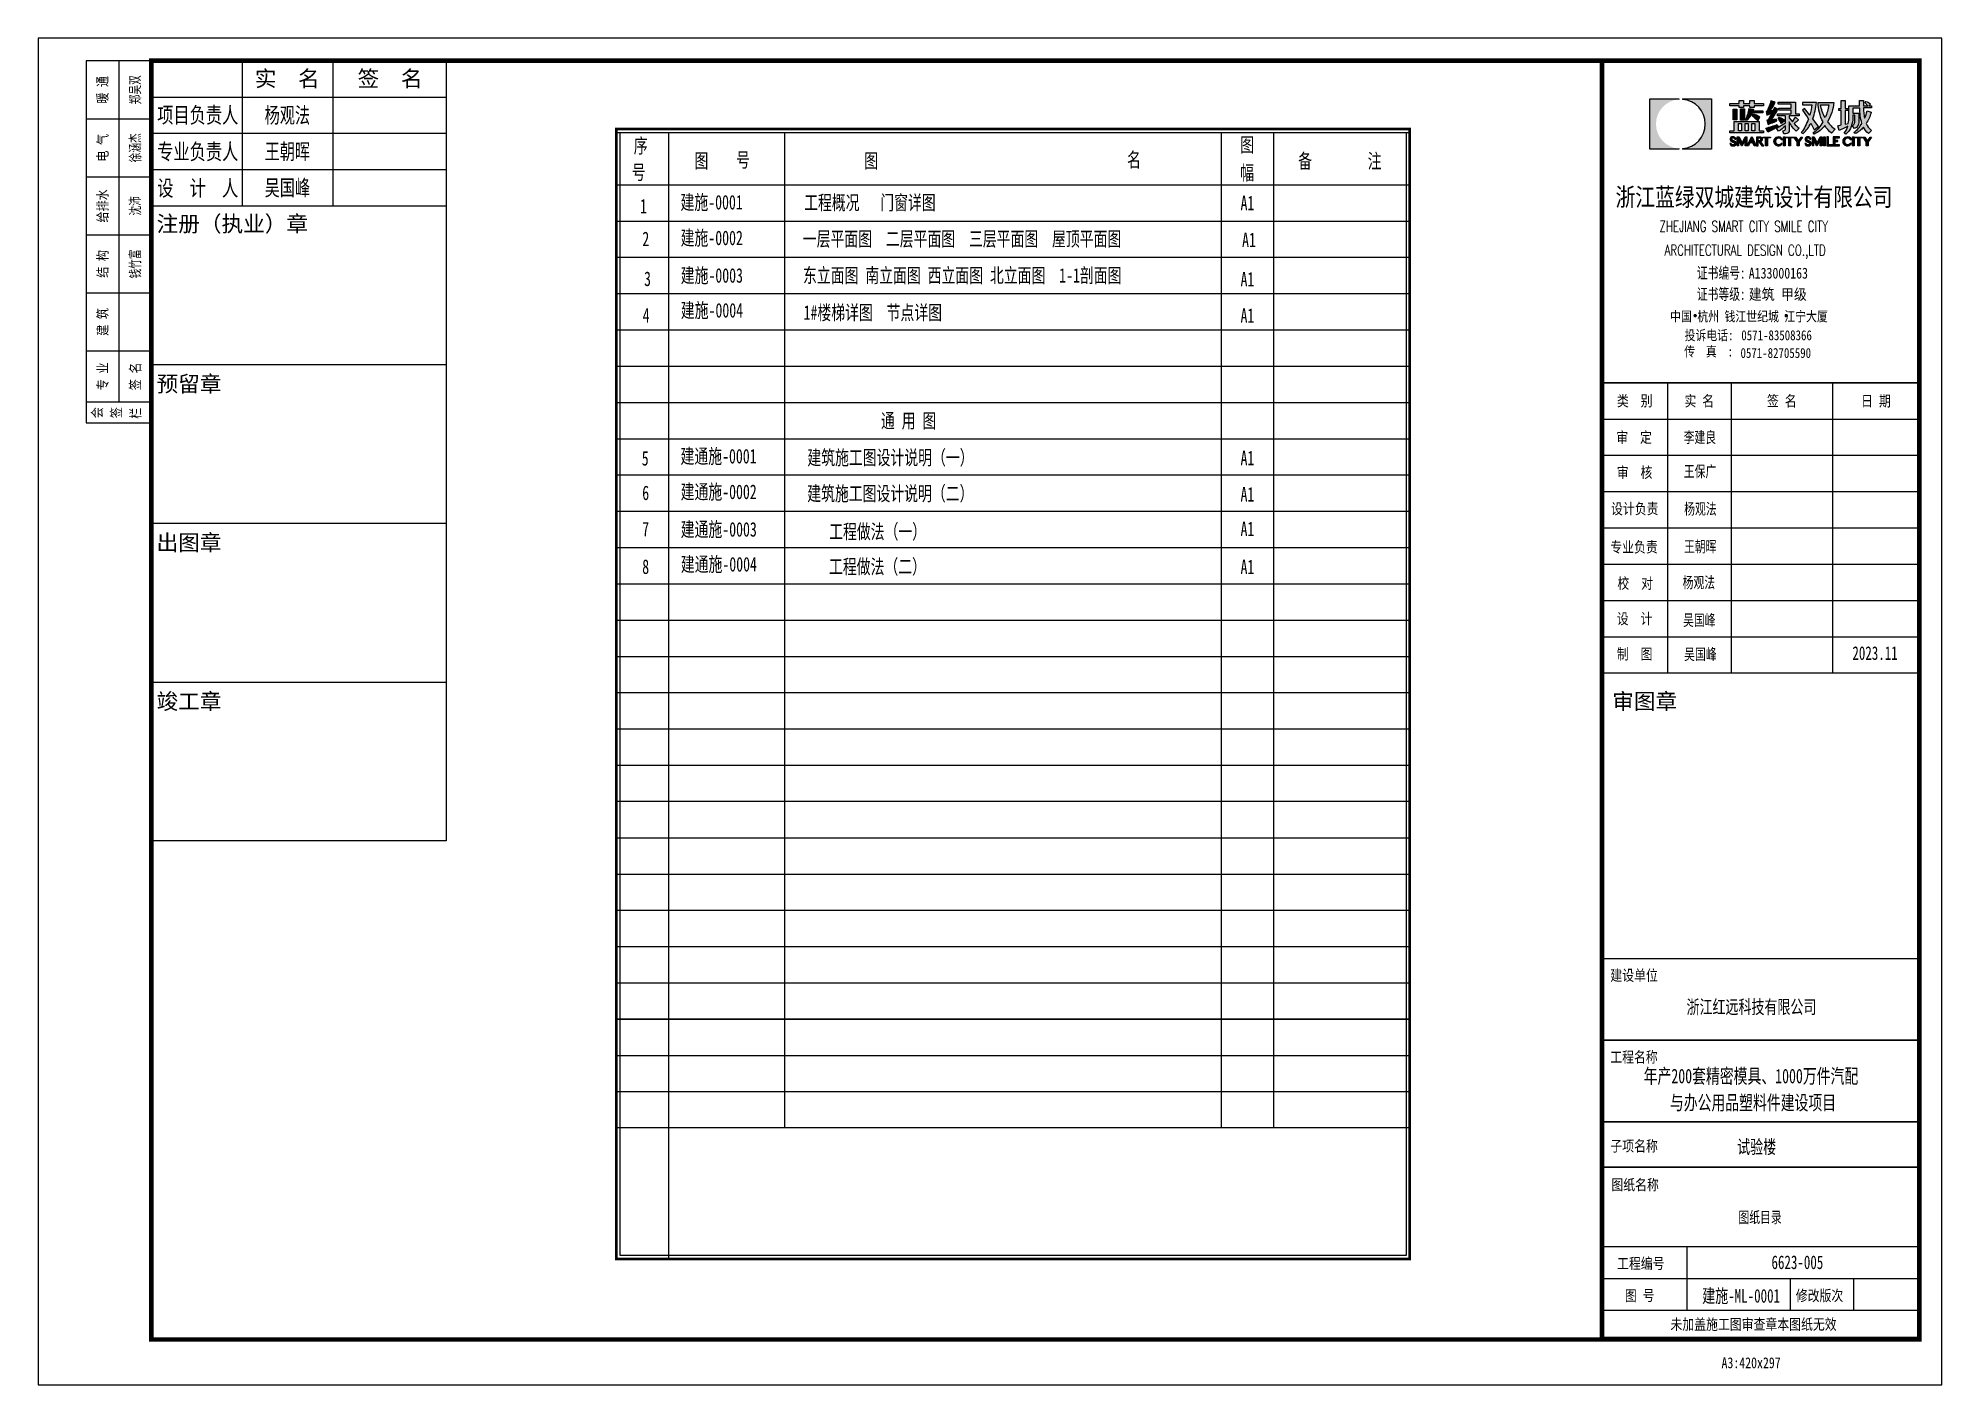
# Model space of a CAD drawing. Extents: x 79570 to 678837, y -1139230 to -612789.
# Drawn here: x 536664 to 578664, y -911507 to -881807 of the extents above; entities that cross this region are included whole.
import ezdxf
from ezdxf.enums import TextEntityAlignment as Align

# ---------------------------------------------------------------- set-up
doc = ezdxf.new("R2010")
doc.units = 0
doc.header["$LTSCALE"] = 1000
doc.header["$MEASUREMENT"] = 0
doc.layers.add('4', color=4, linetype='Continuous')
doc.layers.add('结-图框', color=6, linetype='Continuous')
doc.layers.add('ys-notprint', color=7, linetype='Continuous', plot=False)
doc.styles.add('-黑体', font='simhei.ttf', dxfattribs={"width": 0.8})
doc.styles.add('ROMANT', font='romant__.ttf')
doc.styles.add('工程数字化管理', font='')
doc.styles.add('工程数字化管理0.8', font='', dxfattribs={"width": 0.8})
doc.styles.add('蓝绿图框', font='', dxfattribs={"width": 0.7})
doc.styles.get('工程数字化管理').set_extended_font_data('SimSun')
doc.styles.get('工程数字化管理0.8').set_extended_font_data('SimSun')
doc.styles.get('蓝绿图框').set_extended_font_data('SimSun')

msp = doc.modelspace()

# ---------------------------------------------------------------- texts
at = {"color": 6, "style": '蓝绿图框', "width": 0.7}
for s, p in [('序', (549805.6949560065, -884341.144959488)), ('图', (563183.4832365233, -884320.2351059811)), ('图', (551144.9054631013, -884670.2107577929)), ('号', (552064.5600447971, -884651.5114245722)), ('图', (554889.3670231123, -884670.2107577929)), ('名', (560688.327641489, -884651.5115301581)), ('备', (564462.1313694436, -884676.8140051449)), ('注', (565996.0500049908, -884676.8140051449)), ('号', (549759.843101088, -884924.7774996348)), ('幅', (563183.4832365233, -884934.3660168508)), ('建施-0001', (550837.2103938339, -885586.4282331131)), ('工程概况   门窗详图', (553563.8133257879, -885594.8498019124)), ('建施-0002', (550839.6778407115, -886372.0652657696)), ('一层平面图  二层平面图  三层平面图  屋顶平面图', (553534.736245566, -886394.150767188)), ('建施-0003', (550841.3558646217, -887200.1274872394)), ('东立面图 南立面图 西立面图 北立面图  1-1剖面图 ', (553539.7489154665, -887198.6111553479)), ('建施-0004', (550844.2020775937, -887969.2621501088)), ('1#楼梯详图  节点详图', (553551.6844523549, -888019.3238682775)), ('通 用 图', (555258.5334059922, -890405.5636150357)), ('建通施-0001', (550837.2103938339, -891186.4282331131)), ('建筑施工图设计说明（一）', (553635.4696695888, -891217.0667156547)), ('建通施-0002', (550839.6778407115, -891972.0652657696)), ('建筑施工图设计说明（二）', (553632.1595680555, -892009.3255389247)), ('建通施-0003', (550841.3558646217, -892800.1274872394)), ('工程做法（一）', (554115.7143537113, -892848.5900921007)), ('建通施-0004', (550844.2020775937, -893569.2621501088)), ('工程做法（二）', (554112.7509617917, -893622.1278681394))]:
    msp.add_text(s, height=320, dxfattribs=at).set_placement(p)
for s, p in [('A1', (563343.7161274801, -885603.4335429738)), ('1', (550019.5523781134, -885673.6047048504)), ('2', (550070.7652808167, -886394.2215046813)), ('A1', (563377.7205440428, -886416.3248196659)), ('3', (550108.5020031836, -887274.0109507251)), ('A1', (563343.7161274801, -887284.2842674484)), ('4', (550079.2959711663, -888079.6818607426)), ('A1', (563343.7161274801, -888084.2842674484)), ('5', (550057.5549387336, -891233.1059351405)), ('A1', (563343.7161274804, -891226.4175535217)), ('6', (550068.2387124645, -891994.518736227)), ('A1', (563343.7161274804, -892026.4175535217)), ('7', (550068.2387124645, -892794.518736227)), ('A1', (563343.7161274804, -892789.77641642)), ('8', (550068.2387124645, -893623.4373130421)), ('A1', (563343.7161274804, -893626.4175535217))]:
    msp.add_text(s, height=320, dxfattribs=at).set_placement(p, align=Align.CENTER)

# ---------------------------------------------------------------- blocks, each defined once
blk = doc.blocks.new('template_浙_标准图框A3_A3_0.0000_730652c6e03e185bc558b6db2a2c9a22')
at = {"true_color": 0x1306c6}
h = blk.add_hatch(color=172, dxfattribs=at)
h.dxf.hatch_style = 1
edge = h.paths.add_edge_path()
edge.add_arc((362.3605714348911, 278.0580654590721), 5.44, 94.48079891860814, 265.5192010813918)
edge.add_line((361.9355714352077, 272.6346924311253), (361.9355714352077, 272.5330654590721))
edge.add_line((361.9355714352077, 272.5330654590721), (355.5605714352077, 272.5330654590721))
edge.add_line((355.5605714352077, 272.5330654590721), (355.5605714352077, 283.5830654590721))
edge.add_line((355.5605714352077, 283.5830654590721), (361.9355714352077, 283.5830654590721))
edge.add_line((361.9355714352077, 283.5830654590721), (361.9355714352077, 283.4814384869793))
at = {"true_color": 0x09f68f}
h = blk.add_hatch(color=110, dxfattribs=at)
h.dxf.hatch_style = 1
edge = h.paths.add_edge_path()
edge.add_arc((362.3605714348911, 278.0580654590721), 5.44, 274.4807989186081, 445.5192010813918)
edge.add_line((362.7855714352078, 283.4814384869793), (362.7855714352078, 283.5830654590721))
edge.add_line((362.7855714352078, 283.5830654590721), (369.1605714352078, 283.5830654590721))
edge.add_line((369.1605714352078, 283.5830654590721), (369.1605714352078, 272.5330654590721))
edge.add_line((369.1605714352078, 272.5330654590721), (362.7855714352078, 272.5330654590721))
edge.add_line((362.7855714352078, 272.5330654590721), (362.7855714352078, 272.6346924311253))
at = {"layer": '结-图框'}
h = blk.add_hatch(color=256, dxfattribs=at)
h.dxf.hatch_style = 1
h.paths.add_polyline_path([(373.1973610752075, 282.0970310702978), (373.1973610752075, 282.5797456516081), (375.2900760781579, 282.5797456516081), (375.2900760781579, 283.2366997665621), (376.211359261647, 283.2366997665621), (376.211359261647, 282.5797456516081), (377.6310999400355, 282.5797456516081), (377.6310999400355, 283.2366997665621), (378.5758117081225, 283.2366997665621), (378.5758117081225, 282.5797456516081), (380.6731770418212, 282.5797456516081), (380.6731770418212, 282.0970310702978), (378.5758117081225, 282.0970310702978), (378.5758117081225, 281.6866761874861), (377.6310999400355, 281.6866761874861), (377.6310999400355, 282.0970310702978), (376.211359261647, 282.0970310702978), (376.211359261647, 281.6866761874861), (375.2900760781579, 281.6866761874861), (375.2900760781579, 282.0970310702978)])
h = blk.add_hatch(color=256, dxfattribs=at)
h.dxf.hatch_style = 1
h.paths.add_polyline_path([(375.5741141934507, 281.4219399553618), (376.4363465306349, 281.4219399553618), (376.4363465306349, 278.8643141464994), (375.5741141934507, 278.8643141464994)])
h = blk.add_hatch(color=256, dxfattribs=at)
h.dxf.hatch_style = 1
edge = h.paths.add_edge_path()
edge.add_arc((353.7704402245531, 300.6405135059583), 31.85904731047291, 316.8809137363039, 317.9791800272613)
edge.add_arc((372.7555327447596, 282.677042994), 5.765470657453826, 324.3170659885036, 337.7331661949909)
edge.add_line((378.0910677299275, 280.4923877983202), (380.4784137892909, 280.4923877983202))
edge.add_line((380.4784137892909, 280.4923877983202), (380.4784137892909, 280.9279017590161))
edge.add_line((380.4784137892909, 280.9279017590161), (378.2809864960611, 280.9279017590161))
edge.add_line((378.2809864960611, 280.9279017590161), (378.4258696044237, 281.3483440816251))
edge.add_line((378.4258696044237, 281.3483440816251), (377.4356409654208, 281.4686882854148))
edge.add_arc((361.6663417432057, 285.0277480767239), 16.16594273644026, 337.5882228719645, 347.28169338718624, ccw=False)
edge.add_line((376.6112334037573, 278.8643141464994), (377.0254619830475, 278.8643141464994))
h = blk.add_hatch(color=256, dxfattribs=at)
h.dxf.hatch_style = 1
edge = h.paths.add_edge_path()
edge.add_arc((366.0710309001138, 287.7542011596768), 16.82170265235025, 335.84879126523225, 344.2780470770274, ccw=False)
edge.add_line((381.420310790334, 280.8716662359901), (381.2148328319006, 280.8355626304414))
edge.add_line((381.2148328319006, 280.8355626304414), (381.3959202281385, 280.0280437722907))
edge.add_line((381.3959202281385, 280.0280437722907), (382.4228044359013, 280.422363903952))
edge.add_line((382.4228044359013, 280.422363903952), (381.6402973623574, 278.8856731571478))
edge.add_line((381.6402973623574, 278.8856731571478), (381.3654312446156, 278.8694753703627))
edge.add_line((381.3654312446156, 278.8694753703627), (381.6332709206267, 277.9769036127174))
edge.add_arc((377.7757536430551, 290.3160776743851), 12.92809560882411, 287.3604772235508, 296.7075833016733)
edge.add_line((383.586121194847, 278.7672558736999), (383.519430825226, 279.0888444252115))
edge.add_line((383.519430825226, 279.0888444252115), (382.2922346369924, 278.9735178587877))
edge.add_arc((375.938797296611, 284.6755010641621), 8.536906846892789, 318.0931566392576, 336.8860356548935)
edge.add_line((383.7904111866094, 281.32424192245), (383.0310139324515, 281.6998900621932))
edge.add_line((383.0310139324515, 281.6998900621932), (382.6645423083753, 280.9463374658384))
edge.add_line((382.6645423083753, 280.9463374658384), (382.0630191030912, 280.9314582942717))
edge.add_arc((359.8715281733064, 296.0049567574794), 26.82671477477341, 325.8138193417124, 330.5959178978659)
edge.add_line((383.2423942686989, 282.8339566603617), (382.2633999285847, 283.1960364665242))
h = blk.add_hatch(color=256, dxfattribs=at)
h.dxf.hatch_style = 1
edge = h.paths.add_edge_path()
edge.add_line((383.8388556300663, 282.8921509274177), (387.6711804707347, 282.8921509274177))
edge.add_line((387.6711804707347, 282.8921509274177), (387.6711804707347, 280.2702673445584))
edge.add_line((387.6711804707347, 280.2702673445584), (388.5229985338449, 280.2702673445584))
edge.add_line((388.5229985338449, 280.2702673445584), (388.5229985338449, 279.846974028441))
edge.add_line((388.5229985338449, 279.846974028441), (386.323288456425, 279.846974028441))
edge.add_line((386.323288456425, 279.846974028441), (386.323288456425, 279.4123612142482))
edge.add_line((386.323288456425, 279.4123612142482), (387.0130349176004, 278.5690820037842))
edge.add_line((387.0130349176004, 278.5690820037842), (387.6951968942396, 279.5397663161613))
edge.add_line((387.6951968942396, 279.5397663161613), (388.3551145560668, 278.9963807029056))
edge.add_arc((384.1875615850693, 282.9595348653592), 5.751094563771651, 303.7888965693335, 316.4400620695501, ccw=False)
edge.add_arc((392.7517197196451, 282.9878977216615), 7.204784675944768, 221.862223587645, 234.1921907753047)
edge.add_line((388.5364292108268, 277.1449320232344), (387.8481094191968, 276.4530288403004))
edge.add_arc((392.4643462440741, 281.4667178560505), 6.815183047432171, 205.7547226483536, 227.3634051107402, ccw=False)
edge.add_line((386.3261669416167, 278.505387948578), (386.3261669416167, 276.3890324465593))
edge.add_arc((385.3526237697466, 277.0791914225358), 1.19335900701167, 258.1842445067475, 324.6666152549461, ccw=False)
edge.add_line((385.1082653523049, 275.9111183582794), (384.8728032161109, 276.5332764467911))
edge.add_arc((384.9703231206759, 277.0485538575796), 0.5244243909804827, 259.2831208956109, 337.967346835399)
edge.add_line((385.4564489104785, 276.8518239454053), (385.4564489104785, 277.6752433239797))
edge.add_arc((379.6648900003374, 283.3153325040907), 8.084105427889968, 302.03652253935104, 315.7591266245717, ccw=False)
edge.add_line((383.9531824241021, 276.4623544173373), (383.4842960162462, 277.1702125610074))
edge.add_line((383.4842960162462, 277.1702125610074), (385.4564489104785, 278.33891460762))
edge.add_line((385.4564489104785, 278.33891460762), (385.4564489104785, 279.846974028441))
edge.add_line((385.4564489104785, 279.846974028441), (383.7003743754326, 279.846974028441))
edge.add_line((383.7003743754326, 279.846974028441), (383.7003743754326, 280.2702673445584))
edge.add_line((383.7003743754326, 280.2702673445584), (386.7511281403154, 280.2702673445584))
edge.add_line((386.7511281403154, 280.2702673445584), (386.7511281403154, 281.1286126328597))
edge.add_line((386.7511281403154, 281.1286126328597), (383.9854966675489, 281.1286126328597))
edge.add_line((383.9854966675489, 281.1286126328597), (383.9854966675489, 281.556283834345))
edge.add_line((383.9854966675489, 281.556283834345), (386.7508535401337, 281.556283834345))
edge.add_line((386.7508535401337, 281.556283834345), (386.7508535401337, 282.4494568875979))
edge.add_line((386.7508535401337, 282.4494568875979), (383.8388556300663, 282.4494568875979))
edge.add_line((383.8388556300663, 282.4494568875979), (383.8388556300663, 282.8921509274177))
h = blk.add_hatch(color=256, dxfattribs=at)
h.dxf.hatch_style = 1
edge = h.paths.add_edge_path()
edge.add_line((392.3202747528255, 282.7959015279415), (389.2089214954713, 282.7959015279415))
edge.add_line((389.2089214954713, 282.7959015279415), (389.2089214954713, 282.3091105730657))
edge.add_line((389.2089214954713, 282.3091105730657), (391.2992112446764, 282.3091105730657))
edge.add_arc((378.1067377468142, 283.7700046347672), 13.27311449703156, 343.65751425389203, 353.68098646658706, ccw=False)
edge.add_line((390.8435773939268, 280.0352376734896), (389.6818470425717, 281.4490462284687))
edge.add_line((389.6818470425717, 281.4490462284687), (389.2266034346819, 281.0749713120132))
edge.add_arc((377.3489869920144, 271.637794526844), 15.17030250303739, 29.584723866133004, 38.46835555400469, ccw=False)
edge.add_arc((378.1067377469655, 283.7700046331661), 13.27311449674784, 325.0140199979419, 339.52701739400976, ccw=False)
edge.add_line((388.9812991951778, 276.1595196451491), (389.3575273046083, 275.9742568934674))
edge.add_arc((384.7629624073152, 281.2854037180188), 7.022699423112158, 310.8624148966624, 334.2683795760205)
edge.add_line((391.089273792971, 278.2364544827736), (391.8363726720213, 276.7980167356727))
edge.add_line((391.8363726720213, 276.7980167356727), (392.7646255377867, 277.4941187170905))
edge.add_line((392.7646255377867, 277.4941187170905), (391.5125455136597, 279.2307853185979))
edge.add_arc((378.0445355805593, 284.1562195653929), 14.34040425084282, 339.911847146952, 354.5567889969482)
h = blk.add_hatch(color=256, dxfattribs=at)
h.dxf.hatch_style = 1
edge = h.paths.add_edge_path(flags=16)
edge.add_line((393.2470890278182, 282.2862288742011), (395.0289718464016, 282.2862288742011))
edge.add_arc((383.9371494574678, 283.8785848394546), 11.20553976512209, 336.7665009488353, 351.8303656322886, ccw=False)
edge.add_arc((400.6824538868697, 283.2947513984521), 7.503450424247474, 187.724379242317, 210.7505060551871, ccw=False)
edge = h.paths.add_edge_path()
edge.add_line((392.6715328393877, 282.7959015279415), (396.1664266056755, 282.7959015279415))
edge.add_arc((385.5413154867441, 283.9625494935544), 10.68896878867691, 329.69157524310674, 353.73396655686844, ccw=False)
edge.add_arc((399.9002895087688, 282.0908299746849), 6.223734361380493, 214.4704643649356, 236.3148066770266)
edge.add_line((396.4484233859553, 276.9120762953523), (395.6333298968525, 276.0536471908318))
edge.add_arc((399.0873642216231, 280.489256510779), 5.621830943375649, 209.6576237229041, 232.0919042003716, ccw=False)
edge.add_arc((388.704186086624, 282.2164119317335), 7.11030612965858, 296.2545126431323, 320.6437888181262, ccw=False)
edge.add_line((391.8494963207281, 275.8396198864572), (391.5881559967809, 276.1681153491967))
edge.add_arc((388.8284926221504, 280.9335054104571), 5.506785303354107, 300.0753661857694, 333.792374539422)
edge.add_arc((402.3585221950519, 282.9844813291712), 9.688824754230158, 181.1152548742481, 207.5607523204301, ccw=False)
h = blk.add_hatch(color=256, dxfattribs=at)
h.dxf.hatch_style = 1
edge = h.paths.add_edge_path()
edge.add_line((397.7695680816657, 283.201863425154), (398.6682100853882, 283.201863425154))
edge.add_line((398.6682100853882, 283.201863425154), (398.6682100853882, 281.4924687492999))
edge.add_line((398.6682100853882, 281.4924687492999), (399.2141597083955, 281.4924687492999))
edge.add_line((399.2141597083955, 281.4924687492999), (399.2141597083955, 281.0462054845678))
edge.add_line((399.2141597083955, 281.0462054845678), (398.6682100853882, 281.0462054845678))
edge.add_line((398.6682100853882, 281.0462054845678), (398.6682100853882, 278.0118345848413))
edge.add_line((398.6682100853882, 278.0118345848413), (399.3447780478, 278.1579124076792))
edge.add_arc((390.3977524953575, 279.7949608139003), 9.095559010878326, 349.6312149690806, 358.6594599611207)
edge.add_line((399.4908221107162, 279.5821729133733), (399.4908221107162, 282.0264716076118))
edge.add_line((399.4908221107162, 282.0264716076118), (401.8470179846697, 282.0264716076118))
edge.add_arc((372.8055534309352, 282.3235448711258), 29.04298393673962, 359.4139258876663, 361.758222373176)
edge.add_line((401.8348638738878, 283.2146403522032), (402.66774536971, 283.2146403522032))
edge.add_arc((366.7796534086216, 282.1808658988961), 35.90297806906623, -0.1864861743891879, 1.6499773501325876, ccw=False)
edge.add_line((402.6824413050153, 282.064009172892), (403.6246096039004, 282.064009172892))
edge.add_line((403.6246096039004, 282.064009172892), (403.0302986345441, 282.7934505135578))
edge.add_line((403.0302986345441, 282.7934505135578), (403.247233467456, 283.0124972217285))
edge.add_arc((402.8681500797014, 281.2667232487568), 1.786457662408219, 39.30131921946088, 77.74878700178141, ccw=False)
edge.add_line((404.2505567988194, 282.398263191717), (403.8596222530305, 282.064009172892))
edge.add_line((403.8596222530305, 282.064009172892), (404.4294300776162, 282.064009172892))
edge.add_line((404.4294300776162, 282.064009172892), (404.4294300776162, 281.5869666066382))
edge.add_line((404.4294300776162, 281.5869666066382), (402.7210411129147, 281.5869666066382))
edge.add_arc((414.5056760782119, 281.5304867139089), 11.78477030932668, 179.7254022111424, 190.8238138373611)
edge.add_arc((396.5903159204585, 282.4783593130693), 7.084506832729119, 333.5014635345182, 347.3608650995448)
edge.add_line((403.5031476914323, 280.9281999763556), (404.4209476908111, 280.6333917854412))
edge.add_arc((395.7533811814754, 283.1720788804444), 9.0317020190047, 326.2774788443074, 343.6749548405336, ccw=False)
edge.add_arc((406.8782297570629, 279.7364641921358), 3.942649802080493, 203.6014578399265, 231.7883054245318)
edge.add_line((404.4394296679088, 276.6386033839348), (403.8161540589667, 275.9852600919234))
edge.add_arc((405.9514915705776, 278.8601368893325), 3.581142679198026, 204.5359318481641, 233.3965887782326, ccw=False)
edge.add_arc((398.7299678543329, 280.5245619912385), 5.06394908791644, 294.9451449955816, 321.5121188793898, ccw=False)
edge.add_line((400.8656902492978, 275.9330186541181), (400.5874735416473, 276.2029580117634))
edge.add_arc((396.8502095201156, 281.2725451048835), 6.298242267598576, 306.3973791388839, 330.8118676751047)
edge.add_arc((413.2476763646693, 281.4207901360797), 11.36459946752913, 179.2039518898617, 196.4581701912205, ccw=False)
edge.add_line((401.8841737554221, 281.5786809432728), (400.3587977045029, 281.5786809432728))
edge.add_line((400.3587977045029, 281.5786809432728), (400.3587977045029, 280.4635941448097))
edge.add_line((400.3587977045029, 280.4635941448097), (401.6345595243574, 280.4635941448097))
edge.add_line((401.6345595243574, 280.4635941448097), (401.6345595243574, 278.3098833472783))
edge.add_arc((400.1555410664425, 278.3667646733229), 1.480111848512031, 317.6690443735305, 357.79755653695725, ccw=False)
edge.add_arc((400.5072175175436, 278.1005651544014), 1.041636445427479, 281.77872800230625, 315.4666008945663, ccw=False)
edge.add_line((400.7198494913057, 277.0808621936443), (400.2242070630007, 277.707072498399))
edge.add_arc((400.0591158084027, 278.3470465124672), 0.660925004086887, 284.4649781916557, 324.8068732241878)
edge.add_arc((399.5890744838291, 278.6372793547043), 1.212789333833014, 326.4000445321357, 351.6175411140855)
edge.add_line((400.7889076012746, 278.4604787366617), (400.7889076012746, 280.002005379711))
edge.add_line((400.7889076012746, 280.002005379711), (400.3445885138958, 280.002005379711))
edge.add_line((400.3445885138958, 280.002005379711), (400.3445885138958, 278.9403956088855))
edge.add_arc((393.0512507297923, 279.905639288716), 7.356933559200117, 337.3834014800675, 352.46094882217824, ccw=False)
edge.add_arc((395.8892017373256, 279.3731742880991), 4.57197975235831, 309.3387937144977, 329.8443503045534, ccw=False)
edge.add_line((398.7874010883459, 275.8371540141583), (398.4301076586544, 276.0619962937327))
edge.add_arc((396.3541770805138, 278.0892377643245), 2.901585040171386, 315.6798519324184, 349.6944778030042)
edge.add_arc((392.9659586651272, 287.7241394046569), 11.91966546032941, 291.32436406737384, 301.58452534238444, ccw=False)
edge.add_line((397.3005138238334, 276.6205338523013), (397.0392593467795, 277.6765368536569))
edge.add_line((397.0392593467795, 277.6765368536569), (397.7720884367079, 277.8406567118142))
edge.add_line((397.7720884367079, 277.8406567118142), (397.7720884367079, 281.0462054845678))
edge.add_line((397.7720884367079, 281.0462054845678), (397.2306614228523, 281.0462054845678))
edge.add_line((397.2306614228523, 281.0462054845678), (397.2306614228523, 281.4924687492999))
edge.add_line((397.2306614228523, 281.4924687492999), (397.7695680816657, 281.4924687492999))
edge.add_line((397.7695680816657, 281.4924687492999), (397.7695680816657, 283.201863425154))
h = blk.add_hatch(color=256, dxfattribs=at)
h.dxf.hatch_style = 1
h.paths.add_polyline_path([(378.06955510322, 278.1634690870495), (378.7373193645849, 278.1634690870495), (378.7373193645849, 276.5540649773471), (378.06955510322, 276.5540649773471)], flags=16)
h.paths.add_polyline_path([(376.5993514847196, 278.1634690870495), (377.2671157460845, 278.1634690870495), (377.2671157460845, 276.5540649773471), (376.5993514847196, 276.5540649773471)], flags=16)
h.paths.add_polyline_path([(375.1179249996505, 278.1634690870495), (375.7856892610155, 278.1634690870495), (375.7856892610155, 276.5540649773471), (375.1179249996505, 276.5540649773471)], flags=16)
h.paths.add_polyline_path([(374.1766819267348, 278.6395399375016), (379.6724557794817, 278.6395399375016), (379.6724557794817, 276.5379785650795), (380.6680597196146, 276.5379785650795), (380.6680597196146, 276.111730759655), (373.208742936328, 276.111730759655), (373.208742936328, 276.5379785650795), (374.1766819267348, 276.5379785650795)])
h = blk.add_hatch(color=256, dxfattribs=at)
h.dxf.hatch_style = 1
h.paths.add_polyline_path([(373.9587266481294, 281.3174036937638), (374.756158117503, 281.3174036937638), (374.756158117503, 278.953944842593), (373.9587266481294, 278.953944842593)])
h = blk.add_hatch(color=256, dxfattribs=at)
h.dxf.hatch_style = 1
edge = h.paths.add_edge_path()
edge.add_line((378.0937775519862, 279.9369049505016), (379.4015073747, 278.7551456722932))
edge.add_line((379.4015073747, 278.7551456722932), (379.8198492259905, 279.5715142197104))
edge.add_arc((377.6975735616828, 276.6859432968943), 3.581978998530637, 53.66631388224731, 80.61729270402826)
edge.add_line((378.2815371248312, 280.220000470007), (378.0937775519862, 279.9369049505016))
h = blk.add_hatch(color=256, dxfattribs=at)
h.dxf.hatch_style = 1
edge = h.paths.add_edge_path()
edge.add_arc((327.5686250181477, 452.9128753074852), 183.7628819904692, 286.9547288893821, 287.7823742472094)
edge.add_line((383.6902482601627, 277.9295612397592), (383.7952549633942, 277.5720017599815))
edge.add_arc((379.3410952547506, 282.6255327838973), 6.736298280196894, 289.5368145137577, 311.39280836658423, ccw=False)
edge.add_line((381.5937974009105, 276.2770646568237), (381.1568231784925, 277.1371607864777))
h = blk.add_hatch(color=256, dxfattribs=at)
h.dxf.hatch_style = 1
edge = h.paths.add_edge_path()
edge.add_arc((383.1570765933495, 277.0793898390493), 2.692553486714341, 38.235472990201686, 68.94625643385751, ccw=False)
edge.add_line((385.272007009592, 278.7457972361974), (384.6156667744183, 278.1842402034963))
edge.add_line((384.6156667744183, 278.1842402034963), (383.9107601001672, 279.3417165432719))
edge.add_line((383.9107601001672, 279.3417165432719), (384.1243589109554, 279.5921988641971))
h = blk.add_hatch(color=256, dxfattribs=at)
h.dxf.hatch_style = 1
edge = h.paths.add_edge_path()
edge.add_arc((373.9749875566275, 274.6304193316935), 0.5875577016468848, 9.97956396520112, 76.72235011797964)
edge.add_arc((373.8846975323168, 273.9865518895429), 1.236407265201336, 79.50390551574299, 102.9530508248144)
edge.add_arc((373.7776533878211, 274.690772038351), 0.5288289119375836, 108.7629559064606, 246.0199713927671)
edge.add_arc((371.1197144223722, 269.0927362688945), 5.668334896420166, 61.36970003009128, 64.46939816784379, ccw=False)
edge.add_arc((362.6264799255949, 253.6038775039307), 23.33297501620241, 60.45609716327817, 61.28821662429061, ccw=False)
edge.add_arc((374.0229707374382, 273.7121355295553), 0.219731665837936, -60.328376840974215, 60.3283768409741, ccw=False)
edge.add_arc((373.9037562102472, 273.9867862114302), 0.5183959147852288, 238.33798927586048, 296.0908034272289, ccw=False)
edge.add_arc((373.7922683220199, 273.7992045554476), 0.3002344331995295, 192.0612385242515, 237.65686790352612, ccw=False)
edge.add_line((373.498661617022, 273.7364684601047), (373.2194016430526, 273.7364684601047))
edge.add_arc((373.7485941991708, 273.7858539483494), 0.5314919452823865, 185.3315345130161, 253.0518349501219)
edge.add_arc((373.904381603105, 274.5219632885731), 1.282720699873212, 255.9814703427327, 284.0185296572673)
edge.add_arc((374.0679459755701, 273.8007117958612), 0.5435649161728894, 285.7073842782267, 345.1562453104253)
edge.add_arc((373.2146468659702, 273.777181849787), 1.383572241510731, 355.2021462974523, 364.7978537025477)
edge.add_arc((374.0054204383244, 273.7162822311453), 0.6139066508539852, 16.72044183709399, 65.88690330317853)
edge.add_arc((376.5883560925052, 279.2705302215554), 5.511621756115976, 238.4974382818823, 244.9676640998619, ccw=False)
edge.add_arc((373.7999894755548, 274.7709827792733), 0.2197789584710271, 118.184799912768, 245.3517666211805, ccw=False)
edge.add_arc((373.8984332537753, 274.5352465321936), 0.4746966813429254, 68.6869742510745, 115.21775461680471, ccw=False)
edge.add_arc((373.88328750419, 274.588244930015), 0.4321184717692151, 18.886055751409685, 64.25756275259812, ccw=False)
edge.add_line((374.2921425165982, 274.7281161295983), (374.5536552908086, 274.7281161295983))
edge.add_line((374.5536552908086, 274.7281161295983), (374.5536552908086, 274.7322412653931))
h = blk.add_hatch(color=256, dxfattribs=at)
h.dxf.hatch_style = 1
h.paths.add_polyline_path([(374.8611017159374, 273.2416680942046), (374.8611017159374, 275.2078787194927), (375.2618760525436, 275.2078787194927), (375.9413041214832, 273.800828474107), (376.5837688951754, 275.2078787194927), (376.9832287676818, 275.2078787194927), (376.9832287676818, 273.2416680942046), (376.5771325405128, 273.2416680942046), (376.5771325405128, 274.6587944766565), (375.9113659925015, 273.2416680942046), (375.7848703384586, 273.2416680942046), (375.1124461543932, 274.6587944766565), (375.1124461543932, 273.2416680942046)])
h = blk.add_hatch(color=256, dxfattribs=at)
h.dxf.hatch_style = 1
h.paths.add_polyline_path([(377.957272662185, 274.6410508153785), (377.6875886253081, 274.0629250931635), (378.2160823991894, 274.0629250931635)], flags=16)
h.paths.add_polyline_path([(377.9833714512176, 275.2182810482744), (378.1056986554713, 275.2182810482744), (378.9893350113744, 273.2416680942046), (378.5820901466907, 273.2416680942046), (378.304889867399, 273.8781649586011), (377.6224290855603, 273.8781649586011), (377.3168909360841, 273.2416680942046), (377.0599838247522, 273.2416680942046)])
h = blk.add_hatch(color=256, dxfattribs=at)
h.dxf.hatch_style = 1
edge = h.paths.add_edge_path(flags=16)
edge.add_line((379.4800822158718, 274.3110428427311), (379.4800822158718, 275.0027415662363))
edge.add_line((379.4800822158718, 275.0027415662363), (379.677203751374, 275.0027415662363))
edge.add_arc((379.677203751374, 274.6568922044837), 0.3458493617525846, -90, 90, ccw=False)
edge.add_line((379.677203751374, 274.3110428427311), (379.4800822158718, 274.3110428427311))
edge = h.paths.add_edge_path()
edge.add_line((379.0763170702012, 275.1735560196789), (379.0763170702012, 273.2416680942046))
edge.add_line((379.0763170702012, 273.2416680942046), (379.4809575837664, 273.2416680942046))
edge.add_line((379.4809575837664, 273.2416680942046), (379.4809575837664, 274.1181196076622))
edge.add_line((379.4809575837664, 274.1181196076622), (379.6181688680126, 274.1181196076622))
edge.add_line((379.6181688680126, 274.1181196076622), (380.265525004603, 273.2416680942046))
edge.add_line((380.265525004603, 273.2416680942046), (380.6947503050417, 273.2416680942046))
edge.add_line((380.6947503050417, 273.2416680942046), (380.0417229214684, 274.1556142530184))
edge.add_arc((379.8372249476941, 274.7404679130886), 0.6195750357909175, 289.2725189223027, 342.8285034354482)
edge.add_arc((379.4738436661353, 274.6751007095433), 0.9625440021945008, 352.9851834160693, 367.0148165839307)
edge.add_arc((379.9371937365419, 274.6677846345574), 0.5075874668356903, 14.24107998719347, 94.84818797914015)
edge.add_line((379.8942945234851, 275.1735560196789), (379.0763170702012, 275.1735560196789))
h = blk.add_hatch(color=256, dxfattribs=at)
h.dxf.hatch_style = 1
h.paths.add_polyline_path([(380.4744613702596, 275.1834523061023), (382.1542538839021, 275.1834523061023), (382.1542538839021, 275.0020971700957), (381.4996024180764, 275.0020971700957), (381.4996024180764, 273.2503290662017), (381.0967699877731, 273.2503290662017), (381.0967699877731, 275.0020971700957), (380.4744613702596, 275.0020971700957)])
h = blk.add_hatch(color=256, dxfattribs=at)
h.dxf.hatch_style = 1
edge = h.paths.add_edge_path()
edge.add_line((384.5242881231941, 274.6467846921843), (384.8242763120122, 274.6467846921843))
edge.add_arc((384.0392647425722, 274.3611344126392), 0.8353677312171364, 19.99545198531409, 81.94993388080033)
edge.add_arc((383.9272822618112, 274.2896488560556), 0.927332888079739, 75.70537487195281, 104.2946251280472)
edge.add_arc((383.8512896672369, 274.2230144460045), 0.9773024647966012, 99.00532005080845, 260.9946799491915)
edge.add_arc((383.8996891978943, 274.3066115685247), 1.068009382309374, 259.1318362465396, 280.8681637534604)
edge.add_arc((384.012036157145, 274.088820142433), 0.8358165184760041, 276.1143895982988, 339.0643083877362)
edge.add_line((384.7926737976074, 273.790166284513), (384.531739014499, 273.790166284513))
edge.add_arc((383.9769578228997, 274.0651782075915), 0.6192041088264937, 283.19780347046765, 333.6318141999849, ccw=False)
edge.add_arc((383.9921975365034, 274.0340541022283), 0.5854736778163772, 251.2794349231565, 282.44119440500515, ccw=False)
edge.add_arc((384.1554981661578, 274.2242556310146), 0.823363737887448, 120.44568709877001, 244.75085387307462, ccw=False)
edge.add_arc((384.015774575419, 274.2754553016988), 0.7146999176763376, 81.01837347503402, 112.8465370377618, ccw=False)
edge.add_arc((383.9769690624921, 274.4002550669938), 0.6002791103347657, 24.248291302791586, 75.49162434421612, ccw=False)
h = blk.add_hatch(color=256, dxfattribs=at)
h.dxf.hatch_style = 1
h.paths.add_polyline_path([(385.0165467874706, 275.2031477007864), (385.4228030025215, 275.2031477007864), (385.4228030025215, 273.2382527213741), (385.0165467874706, 273.2382527213741)])
h = blk.add_hatch(color=256, dxfattribs=at)
h.dxf.hatch_style = 1
h.paths.add_polyline_path([(385.5965500682219, 275.1834523061023), (387.2763425818644, 275.1834523061023), (387.2763425818644, 275.0020971700957), (386.6216911160386, 275.0020971700957), (386.6216911160386, 273.2503290662017), (386.2188586857355, 273.2503290662017), (386.2188586857355, 275.0020971700957), (385.5965500682219, 275.0020971700957)])
h = blk.add_hatch(color=256, dxfattribs=at)
h.dxf.hatch_style = 1
h.paths.add_polyline_path([(387.3549802077002, 275.1834523061023), (387.7718425368146, 275.1834523061023), (388.3570525426417, 274.2892664956872), (388.9350508388131, 275.1834523061023), (389.2141696576402, 275.1834523061023), (388.4883029249311, 274.1061421393871), (388.4883029249311, 273.2503290662017), (388.0792980960198, 273.2503290662017), (388.0792980960198, 274.1061421393871)])
h = blk.add_hatch(color=256, dxfattribs=at)
h.dxf.hatch_style = 1
edge = h.paths.add_edge_path()
edge.add_arc((390.5319948905153, 274.6304193314531), 0.5875577018445233, 9.979563985617409, 76.72235013839503)
edge.add_arc((390.4417048662046, 273.9865518903059), 1.236407264422189, 79.5039055165173, 102.9530508255886)
edge.add_arc((390.3346607217089, 274.690772038289), 0.5288289119453113, 108.7629558880551, 246.0199713743617)
edge.add_arc((387.6767217561016, 269.0927362688945), 5.668334896420166, 61.36970003009128, 64.46939816784379, ccw=False)
edge.add_arc((379.1834872594827, 253.6038774821225), 23.33297503525321, 60.45609718934571, 61.28821665035821, ccw=False)
edge.add_arc((390.5799780714844, 273.7121355295553), 0.219731665837936, -60.328376840974215, 60.3283768409741, ccw=False)
edge.add_arc((390.460763544135, 273.9867862117173), 0.5183959151127868, 238.3379892776228, 296.09080342898966, ccw=False)
edge.add_arc((390.3492756557494, 273.7992045554476), 0.3002344331995295, 192.0612385242515, 237.65686790352612, ccw=False)
edge.add_line((390.0556689507514, 273.7364684601047), (389.7764089770988, 273.7364684601047))
edge.add_arc((390.3056015332169, 273.7858539483494), 0.5314919452823865, 185.3315345130161, 253.0518349501219)
edge.add_arc((390.4613889371511, 274.5219632885731), 1.282720699873212, 255.9814703427327, 284.0185296572673)
edge.add_arc((390.6249533094579, 273.8007117955838), 0.5435649159487258, 285.7073843022122, 345.1562453344126)
edge.add_arc((389.7716541996996, 273.777181849787), 1.383572241510731, 355.2021462974523, 364.7978537025477)
edge.add_arc((390.5624277720539, 273.7162822311453), 0.6139066508539852, 16.72044183709399, 65.88690330317853)
edge.add_arc((393.1453634262346, 279.2705302215554), 5.511621756115976, 238.4974382818823, 244.9676640998619, ccw=False)
edge.add_arc((390.3569968096008, 274.770982779116), 0.2197789584601166, 118.18479982064679, 245.35176652905932, ccw=False)
edge.add_arc((390.4554405879797, 274.5352465325617), 0.474696680942466, 68.68697425271978, 115.2177546184547, ccw=False)
edge.add_arc((390.4402948380778, 274.5882449303938), 0.4321184714967873, 18.886055710683706, 64.25756271186913, ccw=False)
edge.add_line((390.8491498503276, 274.7281161295983), (391.1106626248547, 274.7281161295983))
edge.add_line((391.1106626248547, 274.7281161295983), (391.1106626248547, 274.7322412653931))
h = blk.add_hatch(color=256, dxfattribs=at)
h.dxf.hatch_style = 1
h.paths.add_polyline_path([(391.4181090496668, 273.2416680942046), (391.4181090496668, 275.2078787194927), (391.8188833865897, 275.2078787194927), (392.4983114555291, 273.800828474107), (393.1407762292215, 275.2078787194927), (393.5402361014112, 275.2078787194927), (393.5402361014112, 273.2416680942046), (393.1341398742422, 273.2416680942046), (393.1341398742422, 274.6587944766565), (392.4683733268641, 273.2416680942046), (392.341877672188, 273.2416680942046), (391.6694534881226, 274.6587944766565), (391.6694534881226, 273.2416680942046)])
h = blk.add_hatch(color=256, dxfattribs=at)
h.dxf.hatch_style = 1
h.paths.add_polyline_path([(393.8603281843289, 275.2031477007864), (394.266584399063, 275.2031477007864), (394.266584399063, 273.2382527213741), (393.8603281843289, 273.2382527213741)])
h = blk.add_hatch(color=256, dxfattribs=at)
h.dxf.hatch_style = 1
h.paths.add_polyline_path([(394.6098500017822, 275.2037342123373), (394.6098500017822, 273.2382527213741), (395.9171496435629, 273.2382527213741), (395.9171496435629, 273.4529934331925), (395.0060774346068, 273.4529934331925), (395.0060774346068, 275.2037342123373)])
h = blk.add_hatch(color=256, dxfattribs=at)
h.dxf.hatch_style = 1
h.paths.add_polyline_path([(396.0309563243575, 275.2037342123373), (396.0309563243575, 273.2382527213741), (397.391499635987, 273.2382527213741), (397.391499635987, 273.4529934331925), (396.4445029719732, 273.4529934331925), (396.4445029719732, 274.2007117901521), (397.0629497442953, 274.2007117901521), (397.0629497442953, 274.4092968160531), (396.4445029719732, 274.4092968160531), (396.4445029719732, 275.0092803643796), (397.3956702522933, 275.0092803643796), (397.3956702522933, 275.2037342123373)])
h = blk.add_hatch(color=256, dxfattribs=at)
h.dxf.hatch_style = 1
edge = h.paths.add_edge_path()
edge.add_line((399.7627449453435, 274.6467846921843), (400.0627331341616, 274.6467846921843))
edge.add_arc((399.2777215647216, 274.3611344126392), 0.8353677312171364, 19.99545198531409, 81.94993388080033)
edge.add_arc((399.165739084119, 274.2896488566771), 0.9273328874383544, 75.70537487195298, 104.294625128047)
edge.add_arc((399.089746489703, 274.2230144460045), 0.9773024647966012, 99.00532005080845, 260.9946799491915)
edge.add_arc((399.1381460203604, 274.3066115685247), 1.068009382309374, 259.1318362465396, 280.8681637534604)
edge.add_arc((399.2504929794527, 274.0888201421743), 0.8358165182356495, 276.114389610982, 339.06430840042)
edge.add_line((400.0311306197568, 273.790166284513), (399.7701958369651, 273.790166284513))
edge.add_arc((399.2154146453658, 274.0651782075915), 0.6192041088264937, 283.19780347046765, 333.6318141999849, ccw=False)
edge.add_arc((399.2306543588113, 274.0340541027958), 0.5854736784046685, 251.27943492631448, 282.4411944081632, ccw=False)
edge.add_arc((399.393954988149, 274.2242556310982), 0.8233637378955757, 120.44568711122119, 244.75085388552571, ccw=False)
edge.add_arc((399.2542313972518, 274.2754553016988), 0.7146999176763376, 81.01837347503402, 112.8465370377618, ccw=False)
edge.add_arc((399.2154258844832, 274.4002550666638), 0.6002791106145736, 24.248291325305217, 75.4916243667297, ccw=False)
h = blk.add_hatch(color=256, dxfattribs=at)
h.dxf.hatch_style = 1
h.paths.add_polyline_path([(400.2550036099367, 275.2031477007864), (400.6612598246709, 275.2031477007864), (400.6612598246709, 273.2382527213741), (400.2550036099367, 273.2382527213741)])
h = blk.add_hatch(color=256, dxfattribs=at)
h.dxf.hatch_style = 1
h.paths.add_polyline_path([(400.8350068900547, 275.1834523061023), (402.5147994036972, 275.1834523061023), (402.5147994036972, 275.0020971700957), (401.8601479385047, 275.0020971700957), (401.8601479385047, 273.2503290662017), (401.4573155075684, 273.2503290662017), (401.4573155075684, 275.0020971700957), (400.8350068900547, 275.0020971700957)])
h = blk.add_hatch(color=256, dxfattribs=at)
h.dxf.hatch_style = 1
h.paths.add_polyline_path([(402.5934370298496, 275.1834523061023), (403.0102993592807, 275.1834523061023), (403.5955093644745, 274.2892664956872), (404.1735076609625, 275.1834523061023), (404.4526264794731, 275.1834523061023), (403.7267597473972, 274.1061421393871), (403.7267597473972, 273.2503290662017), (403.3177549184859, 273.2503290662017), (403.3177549184859, 274.1061421393871)])
for p, q in [((10.60000000009313, 291.9999999999709), (10.60000000009313, 212.1262673812453)), ((25, 292), (10.60000000009313, 291.9999999999709)), ((17.79999999981374, 291.9999999999709), (17.79999999981374, 216.7999999951571)), ((25, 120.0000000000141), (25, 292)), ((25, 292), (90, 292)), ((45, 292.0000000000141), (45, 260.0000000000141)), ((65, 292.0000000000141), (65, 260.0000000000141)), ((99.9606673750568, 292), (85.56066737514993, 291.9999999999709)), ((90, 292), (90, 292)), ((90, 292), (90, 120.0000000000141)), ((345.0000000034831, 291.9999999999733), (345.0000000034831, 9.999999999973227)), ((25, 284.0000000000141), (90, 284.0000000000141)), ((361.9355703394488, 283.5830655512808), (361.9355703394488, 283.481438579188)), ((362.7855703394489, 283.5830655512808), (362.7855703394489, 283.481438579188)), ((373.1973610752075, 282.5797456516081), (375.2900760781579, 282.5797456516081)), ((373.1973610752075, 282.0970310702978), (373.1973610752075, 282.5797456516081)), ((375.2900760781579, 282.0970310702978), (373.1973610752075, 282.0970310702978)), ((375.2900760781579, 282.5797456516081), (375.2900760781579, 283.2366997665621)), ((375.2900760781579, 283.2366997665621), (376.211359261647, 283.2366997665621)), ((375.2900760781579, 281.6866761874861), (375.2900760781579, 282.0970310702978)), ((376.211359261647, 281.6866761874861), (375.2900760781579, 281.6866761874861)), ((376.211359261647, 283.2366997665621), (376.211359261647, 282.5797456516081)), ((376.211359261647, 282.5797456516081), (377.6310999400355, 282.5797456516081)), ((377.6310999400355, 282.0970310702978), (376.211359261647, 282.0970310702978)), ((376.211359261647, 282.0970310702978), (376.211359261647, 281.6866761874861)), ((377.6310999400355, 282.5797456516081), (377.6310999400355, 283.2366997665621)), ((377.6310999400355, 283.2366997665621), (378.5758117081225, 283.2366997665621)), ((377.6310999400355, 281.6866761874861), (377.6310999400355, 282.0970310702978)), ((378.5758117081225, 281.6866761874861), (377.6310999400355, 281.6866761874861)), ((378.5758117081225, 283.2366997665621), (378.5758117081225, 282.5797456516081)), ((378.5758117081225, 282.5797456516081), (380.6731770418212, 282.5797456516081)), ((380.6731770418212, 282.0970310702978), (378.5758117081225, 282.0970310702978)), ((378.5758117081225, 282.0970310702978), (378.5758117081225, 281.6866761874861)), ((380.6731770418212, 282.5797456516081), (380.6731770418212, 282.0970310702978)), ((10.60000000009313, 279.1999999991676), (25, 279.1999999991676)), ((25, 276.0000000000141), (90, 276.0000000000141)), ((361.9355703394488, 272.6346925233339), (361.9355703394488, 272.5330655512807)), ((362.7855703394489, 272.6346925233339), (362.7855703394489, 272.5330655512807)), ((10.60000000009313, 266.3999999983353), (25, 266.3999999983353)), ((25, 268.0000000000141), (90, 268.0000000000141)), ((25, 260.0000000000141), (90, 260.0000000000141)), ((10.60000000009313, 253.599999997532), (25, 253.599999997532)), ((10.60000000009313, 240.7999999967578), (25, 240.7999999967578)), ((10.60000000009313, 227.9999999959546), (25, 227.9999999959546)), ((25, 225.0000000000141), (90, 225.0000000000141)), ((345.0000000034831, 220.9999999999733), (415.0000000034831, 220.9999999999733)), ((345.0000000034831, 211.9999999999733), (345.0000000034831, 219.9999999999733)), ((359.4685432185793, 220.9999999999733), (359.4685432185794, 156.9999999999806)), ((373.4861065807008, 220.9999999999733), (373.486106580701, 156.9999999999806)), ((395.8973689206505, 220.9999999999733), (395.8973689206506, 156.9999999999806)), ((10.60000000009313, 216.7999999951571), (25, 216.7999999951571)), ((10.60000000009313, 212.1262673812453), (25, 212.1262673812453)), ((345.0000000034831, 212.9999999999733), (415, 212.9999999999733)), ((345.0000000034831, 204.9999999999812), (415, 204.9999999999812)), ((345.0000000034831, 196.9999999999811), (415, 196.9999999999811)), ((25, 190.0000000000141), (90, 190.0000000000141)), ((345.0000000034831, 188.9999999999811), (415, 188.9999999999811)), ((345.0000000034832, 180.9999999999811), (415.0000000000001, 180.9999999999811)), ((345.0000000034833, 172.9999999999812), (415.0000000000001, 172.9999999999812)), ((345.0000000034833, 172.9999999999812), (345.0000000034833, 164.9999999999811)), ((345.0000000034833, 164.9999999999811), (415.0000000000001, 164.9999999999811)), ((345.0000000034833, 156.9999999999806), (415.0000000000002, 156.9999999999806)), ((25, 155.0000000000141), (90, 155.0000000000141)), ((90, 120.0000000000141), (25, 120.0000000000141)), ((345.0000000034831, 93.99999999997317), (415, 93.99999999997317)), ((345.0000000034831, 30.49999999997323), (415.0000000034831, 30.49999999997323)), ((363.7499135242961, 30.49999999997323), (363.7499135242961, 16.49999999997323)), ((345.0000000034831, 23.49999999997323), (415.0000000034831, 23.49999999997323)), ((386.5523000379467, 23.49999999997323), (386.5523000379467, 16.49999999997323)), ((400.4956491993926, 23.49999999997323), (400.4956491993926, 16.49999999997323)), ((345.0000000034831, 16.49999999997323), (415.0000000034831, 16.49999999997323)), ((345.0000000034831, 10.49999999997323), (415.0000000034831, 10.49999999997323))]:
    blk.add_line(p, q, dxfattribs=at)
for points in [[(0, 0), (420, 0), (420, 297), (0, 297)], [(375.5741141934507, 281.4219399553618), (376.4363465306349, 281.4219399553618), (376.4363465306349, 278.8643141464994), (375.5741141934507, 278.8643141464994)], [(374.1766819267348, 278.6395399375016), (379.6724557794817, 278.6395399375016), (379.6724557794817, 276.5379785650795), (380.6680597196146, 276.5379785650795), (380.6680597196146, 276.111730759655), (373.208742936328, 276.111730759655), (373.208742936328, 276.5379785650795), (374.1766819267348, 276.5379785650795), (374.1766819267348, 278.6395399375016)], [(373.9587266481294, 281.3174036937638), (374.756158117503, 281.3174036937638), (374.756158117503, 278.953944842593), (373.9587266481294, 278.953944842593)], [(375.1179249996505, 278.1634690870495), (375.7856892610155, 278.1634690870495), (375.7856892610155, 276.5540649773471), (375.1179249996505, 276.5540649773471)], [(376.5993514847196, 278.1634690870495), (377.2671157460845, 278.1634690870495), (377.2671157460845, 276.5540649773471), (376.5993514847196, 276.5540649773471)], [(378.06955510322, 278.1634690870495), (378.7373193645849, 278.1634690870495), (378.7373193645849, 276.5540649773471), (378.06955510322, 276.5540649773471)], [(385.0165467874706, 275.2031477007864), (385.4228030025215, 275.2031477007864), (385.4228030025215, 273.2382527213741), (385.0165467874706, 273.2382527213741)], [(393.8603281843289, 275.2031477007864), (394.266584399063, 275.2031477007864), (394.266584399063, 273.2382527213741), (393.8603281843289, 273.2382527213741)], [(400.2550036099367, 275.2031477007864), (400.6612598246709, 275.2031477007864), (400.6612598246709, 273.2382527213741), (400.2550036099367, 273.2382527213741)]]:
    blk.add_lwpolyline(points, close=True, dxfattribs=at)
at = {"layer": '结-图框', "const_width": 1}
blk.add_lwpolyline([(415, 10), (415, 292), (25, 292), (25, 10)], close=True, dxfattribs=at)
at = {"layer": '结-图框'}
for points, const_width in [([(345.0000000034831, 9.999999999973227), (345.0000000034831, 291.9999999999733)], 1), ([(345.0000000034831, 220.9999999999733), (415.0000000034831, 220.9999999999733)], 0.35), ([(345.0000000034831, 75.99999999997317), (415.0000000034831, 75.99999999997317)], 0.35), ([(345.0000000017417, 57.99999999997317), (415.0000000017417, 57.99999999997317)], 0.35), ([(345.0000000034831, 47.99999999997317), (415.0000000034831, 47.99999999997317)], 0.35)]:
    blk.add_lwpolyline(points, dxfattribs=dict(at, const_width=const_width))
for points in [[(361.9355703394488, 272.5330655512807), (355.5605703394488, 272.5330655512807), (355.5605703394488, 283.5830655512808), (361.9355703394488, 283.5830655512808)], [(362.7855703394489, 283.5830655512808), (369.1605703394489, 283.5830655512808), (369.1605703394489, 272.5330655512807), (362.7855703394489, 272.5330655512807)], [(377.0254619830475, 278.8643141464994), (376.6112334037573, 278.8643141464994)], [(374.8611017159374, 273.2416680942046), (374.8611017159374, 275.2078787194927), (375.2618760525436, 275.2078787194927), (375.9413041214832, 273.800828474107), (376.5837688951754, 275.2078787194927), (376.9832287676818, 275.2078787194927), (376.9832287676818, 273.2416680942046), (376.5771325405128, 273.2416680942046), (376.5771325405128, 274.6587944766565), (375.9113659925015, 273.2416680942046), (375.7848703384586, 273.2416680942046), (375.1124461543932, 274.6587944766565), (375.1124461543932, 273.2416680942046), (374.8611017159374, 273.2416680942046)], [(377.9833714512176, 275.2182810482744), (378.1056986554713, 275.2182810482744), (378.9893350113744, 273.2416680942046), (378.5820901466907, 273.2416680942046), (378.304889867399, 273.8781649586011), (377.6224290855603, 273.8781649586011), (377.3168909360841, 273.2416680942046), (377.0599838247522, 273.2416680942046), (377.9833714512176, 275.2182810482744)], [(377.957272662185, 274.6410508153785), (377.6875886253081, 274.0629250931635), (378.2160823991894, 274.0629250931635), (377.957272662185, 274.6410508153785)], [(380.4744613702596, 275.1834523061023), (382.1542538839021, 275.1834523061023), (382.1542538839021, 275.0020971700957), (381.4996024180764, 275.0020971700957), (381.4996024180764, 273.2503290662017), (381.0967699877731, 273.2503290662017), (381.0967699877731, 275.0020971700957), (380.4744613702596, 275.0020971700957), (380.4744613702596, 275.1834523061023)], [(385.5965500682219, 275.1834523061023), (387.2763425818644, 275.1834523061023), (387.2763425818644, 275.0020971700957), (386.6216911160386, 275.0020971700957), (386.6216911160386, 273.2503290662017), (386.2188586857355, 273.2503290662017), (386.2188586857355, 275.0020971700957), (385.5965500682219, 275.0020971700957), (385.5965500682219, 275.1834523061023)], [(387.3549802077002, 275.1834523061023), (387.7718425368146, 275.1834523061023), (388.3570525426417, 274.2892664956872), (388.9350508388131, 275.1834523061023), (389.2141696576402, 275.1834523061023), (388.4883029249311, 274.1061421393871), (388.4883029249311, 273.2503290662017), (388.0792980960198, 273.2503290662017), (388.0792980960198, 274.1061421393871), (387.3549802077002, 275.1834523061023)], [(391.4181090496668, 273.2416680942046), (391.4181090496668, 275.2078787194927), (391.8188833865897, 275.2078787194927), (392.4983114555291, 273.800828474107), (393.1407762292215, 275.2078787194927), (393.5402361014112, 275.2078787194927), (393.5402361014112, 273.2416680942046), (393.1341398742422, 273.2416680942046), (393.1341398742422, 274.6587944766565), (392.4683733268641, 273.2416680942046), (392.341877672188, 273.2416680942046), (391.6694534881226, 274.6587944766565), (391.6694534881226, 273.2416680942046), (391.4181090496668, 273.2416680942046)], [(394.6098500017822, 275.2037342123373), (394.6098500017822, 273.2382527213741), (395.9171496435629, 273.2382527213741), (395.9171496435629, 273.4529934331925), (395.0060774346068, 273.4529934331925), (395.0060774346068, 275.2037342123373), (394.6098500017822, 275.2037342123373)], [(396.0309563243575, 275.2037342123373), (396.0309563243575, 273.2382527213741), (397.391499635987, 273.2382527213741), (397.391499635987, 273.4529934331925), (396.4445029719732, 273.4529934331925), (396.4445029719732, 274.2007117901521), (397.0629497442953, 274.2007117901521), (397.0629497442953, 274.4092968160531), (396.4445029719732, 274.4092968160531), (396.4445029719732, 275.0092803643796), (397.3956702522933, 275.0092803643796), (397.3956702522933, 275.2037342123373), (396.0309563243575, 275.2037342123373)], [(400.8350068900547, 275.1834523061023), (402.5147994036972, 275.1834523061023), (402.5147994036972, 275.0020971700957), (401.8601479385047, 275.0020971700957), (401.8601479385047, 273.2503290662017), (401.4573155075684, 273.2503290662017), (401.4573155075684, 275.0020971700957), (400.8350068900547, 275.0020971700957), (400.8350068900547, 275.1834523061023)], [(402.5934370298496, 275.1834523061023), (403.0102993592807, 275.1834523061023), (403.5955093644745, 274.2892664956872), (404.1735076609625, 275.1834523061023), (404.4526264794731, 275.1834523061023), (403.7267597473972, 274.1061421393871), (403.7267597473972, 273.2503290662017), (403.3177549184859, 273.2503290662017), (403.3177549184859, 274.1061421393871), (402.5934370298496, 275.1834523061023)]]:
    blk.add_lwpolyline(points, dxfattribs=at)
for points in [[(377.4356409654208, 281.4686882854148, -0.04232098354443247), (376.6112334037573, 278.8643141464994, -1.734761611376854)], [(377.4356409654208, 281.4686882854148), (378.4258696044237, 281.3483440816251), (378.2809864960611, 280.9279017590161), (380.4784137892909, 280.9279017590161), (380.4784137892909, 280.4923877983202), (378.0910677299275, 280.4923877983202, -0.05860573880670857), (377.4385783920995, 279.3140479944658, -0.05860573880670857)], [(382.2633999285847, 283.1960364665242, -0.03679616018543654), (381.420310790334, 280.8716662359901), (381.2148328319006, 280.8355626304414), (381.3959202281385, 280.0280437722907), (382.4228044359013, 280.422363903952), (381.6402973623574, 278.8856731571478), (381.3654312446156, 278.8694753703627), (381.6332709206267, 277.9769036127174, 0.04080707242388738), (383.586121194847, 278.7672558736999), (383.519430825226, 279.0888444252115), (382.2922346369924, 278.9735178587877, 0.08218368466248374), (383.7904111866094, 281.32424192245), (383.0310139324515, 281.6998900621932), (382.6645423083753, 280.9463374658384), (382.0630191030912, 280.9314582942717, 0.02086886998055495), (383.2423942686989, 282.8339566603617), (382.2633999285847, 283.1960364665242)], [(383.8388556300663, 282.8921509274177), (387.6711804707347, 282.8921509274177), (387.6711804707347, 280.2702673445584), (388.5229985338449, 280.2702673445584), (388.5229985338449, 279.846974028441), (386.323288456425, 279.846974028441), (386.323288456425, 279.4123612142482), (387.0130349176004, 278.5690820037842), (387.6951968942396, 279.5397663161613), (388.3551145560668, 278.9963807029056, -0.05525726043133414), (387.3859440723247, 278.1798446926952, 0.05385159707629208), (388.5364292108268, 277.1449320232344), (387.8481094191968, 276.4530288403004, -0.09456605422150746), (386.3261669416167, 278.505387948578), (386.3261669416167, 276.3890324465593, -0.2985043409836415), (385.1082653523049, 275.9111183582794), (384.8728032161109, 276.5332764467911, 0.3574820187465261), (385.4564489104785, 276.8518239454053), (385.4564489104785, 277.6752433239797, -0.05994781365272051), (383.9531824241021, 276.4623544173373), (383.4842960162462, 277.1702125610074), (385.4564489104785, 278.33891460762), (385.4564489104785, 279.846974028441), (383.7003743754326, 279.846974028441), (383.7003743754326, 280.2702673445584), (386.7511281403154, 280.2702673445584), (386.7511281403154, 281.1286126328597), (383.9854966675489, 281.1286126328597), (383.9854966675489, 281.556283834345), (386.7508535401337, 281.556283834345), (386.7508535401337, 282.4494568875979), (383.8388556300663, 282.4494568875979), (383.8388556300663, 282.8921509274177)], [(392.6715328393877, 282.7959015279415), (396.1664266056755, 282.7959015279415, -0.1052912492153606), (394.7693305119872, 278.5683125262719, 0.09560361101172968), (396.4484233859553, 276.9120762953523), (395.6333298968525, 276.0536471908318, -0.09820187432556275), (394.2020059450342, 277.7074841143993, -0.1068218448664617), (391.8494963207281, 275.8396198864572), (391.5881559967809, 276.1681153491967, 0.1481888699812714), (393.7691782045179, 278.5015698945721, -0.1159051300261998), (392.6715328393877, 282.7959015279415, 0.3443695541288298)], [(393.2470890278182, 282.2862288742011), (395.0289718464016, 282.2862288742011, -0.06582332730241086), (394.2339743690379, 279.4582321195688, -0.1008098621242779), (393.2470890278182, 282.2862288742011, -2.91148467555847)], [(397.7695680816657, 283.201863425154), (398.6682100853882, 283.201863425154), (398.6682100853882, 281.4924687492999), (399.2141597083955, 281.4924687492999), (399.2141597083955, 281.0462054845678), (398.6682100853882, 281.0462054845678), (398.6682100853882, 278.0118345848413), (399.3447780478, 278.1579124076792, 0.03941353988331438), (399.4908221107162, 279.5821729133733), (399.4908221107162, 282.0264716076118), (401.8470179846697, 282.0264716076118, 0.01022927984739832), (401.8348638738878, 283.2146403522032), (402.66774536971, 283.2146403522032, -0.008013255283724836), (402.6824413050153, 282.064009172892), (403.6246096039004, 282.064009172892), (403.0302986345441, 282.7934505135578), (403.247233467456, 283.0124972217285, -0.1693503895858479), (404.2505567988194, 282.398263191717), (403.8596222530305, 282.064009172892), (404.4294300776162, 282.064009172892), (404.4294300776162, 281.5869666066382), (402.7210411129147, 281.5869666066382, 0.04846384583460733), (402.9305652633309, 279.3174298084469, 0.0605468718407958), (403.5031476914323, 280.9281999763556), (404.4209476908111, 280.6333917854412, -0.07605695706729049), (403.2653725857847, 278.1579362317279, 0.1236122114708419), (404.4394296679088, 276.6386033839348), (403.8161540589667, 275.9852600919234, -0.126598277059874), (402.6937224018761, 277.373017885274, -0.1164423245984922), (400.8656902492978, 275.9330186541181), (400.5874735416473, 276.2029580117634, 0.1069331111635165), (402.3487205652893, 278.2010256197641, -0.07542829138616841), (401.8841737554221, 281.5786809432728), (400.3587977045029, 281.5786809432728), (400.3587977045029, 280.4635941448097), (401.6345595243574, 280.4635941448097), (401.6345595243574, 278.3098833472783, -0.1769052121208196), (401.2497394651175, 277.370039561548, -0.1480589532845137), (400.7198494913057, 277.0808621936443), (400.2242070630007, 277.707072498399, 0.1778655668814415), (400.5992330021224, 277.9661327714764, 0.1104783022089419), (400.7889076012746, 278.4604787366617), (400.7889076012746, 280.002005379711), (400.3445885138958, 280.002005379711), (400.3445885138958, 278.9403956088855, -0.06588328806998937), (399.8424276265689, 277.0764366181439, -0.0897118875566803), (398.7874010883459, 275.8371540141583), (398.4301076586544, 276.0619962937327, 0.1495162447709264), (399.2089531714096, 277.5701527845802, -0.04479833142280736), (397.3005138238334, 276.6205338523013), (397.0392593467795, 277.6765368536569), (397.7720884367079, 277.8406567118142), (397.7720884367079, 281.0462054845678), (397.2306614228523, 281.0462054845678), (397.2306614228523, 281.4924687492999), (397.7695680816657, 281.4924687492999), (397.7695680816657, 283.201863425154)], [(377.0254619830475, 278.8643141464994, 0.004792127392625089), (377.4385783920995, 279.3140479944658, -0.04243776820236654)], [(378.0937775519862, 279.9369049505016), (379.4015073747, 278.7551456722932), (379.8198492259905, 279.5715142197104, 0.1181409135212206), (378.2815371248312, 280.220000470007), (378.0937775519862, 279.9369049505016)], [(381.1568231784925, 277.1371607864777, 0.003611299832016118), (383.6902482601627, 277.9295612397592), (383.7952549633942, 277.5720017599815, -0.09565491537334615), (381.5937974009105, 276.2770646568237), (381.1568231784925, 277.1371607864777)], [(384.1243589109554, 279.5921988641971, -0.1348089285910725), (385.272007009592, 278.7457972361974), (384.6156667744183, 278.1842402034963), (383.9107601001672, 279.3417165432719), (384.1243589109554, 279.5921988641971)], [(379.0763170702012, 275.1735560196789), (379.0763170702012, 273.2416680942046), (379.4809575837664, 273.2416680942046), (379.4809575837664, 274.1181196076622), (379.6181688680126, 274.1181196076622), (380.265525004603, 273.2416680942046), (380.6947503050417, 273.2416680942046), (380.0417229214684, 274.1556142530184, 0.238030659578194), (380.4291826445983, 274.5575490511546, 0.0612924039548875), (380.4291826445983, 274.792652367932, 0.3669730704581448), (379.8942945234851, 275.1735560196789), (379.0763170702012, 275.1735560196789)], [(379.4800822158718, 274.3110428427311), (379.4800822158718, 275.0027415662363), (379.677203751374, 275.0027415662363, -1), (379.677203751374, 274.3110428427311), (379.4800822158718, 274.3110428427311)], [(384.5242881231941, 274.6467846921843), (384.8242763120122, 274.6467846921843, 0.2771106707463805), (384.1562482716515, 275.1882704959309, 0.1253952419596792), (383.6983162519709, 275.1882704959309, 0.8540003966756036), (383.6983162519709, 273.2577583960782, 0.09512802117026917), (384.1010621438177, 273.2577583960782, 0.2817932811118509), (384.7926737976074, 273.790166284513), (384.531739014499, 273.790166284513, -0.2236823025306856), (384.1183305087873, 273.4623287304643, -0.1368129778487248), (383.8042880321666, 273.4795548275707, -0.6026743434260996), (383.7382821704819, 274.9340856513858, -0.1397763278094429), (384.1273519023694, 274.9813918940619, -0.2273932700019786), (384.5242881231941, 274.6467846921843, 0.01668303846689256)], [(399.7627449453435, 274.6467846921843), (400.0627331341616, 274.6467846921843, 0.2771106707463805), (399.3947050938009, 275.1882704959309, 0.1253952419596792), (398.936773074437, 275.1882704959309, 0.8540003966756036), (398.936773074437, 273.2577583960782, 0.09512802117026917), (399.3395189662838, 273.2577583960782, 0.2817932811118509), (400.0311306197568, 273.790166284513), (399.7701958369651, 273.790166284513, -0.2236823025306856), (399.3567873312534, 273.4623287304643, -0.1368129778487248), (399.0427448543162, 273.4795548275707, -0.6026743434260996), (398.9767389923147, 274.9340856513858, -0.1397763278094429), (399.3658087242022, 274.9813918940619, -0.2273932700019786), (399.7627449453435, 274.6467846921843, 0.01668303846689256)]]:
    blk.add_lwpolyline(points, format="xyb", dxfattribs=at)
for points in [[(392.3202747528255, 282.7959015279415), (389.2089214954713, 282.7959015279415), (389.2089214954713, 282.3091105730657), (391.2992112446764, 282.3091105730657, -0.04376355545125768), (390.8435773939268, 280.0352376734896), (389.6818470425717, 281.4490462284687), (389.2266034346819, 281.0749713120132, -0.03878158073702369), (390.5414854695275, 279.1275249595416, -0.06340967839540812), (388.9812991951778, 276.1595196451491), (389.3575273046083, 275.9742568934674, 0.1024843418606388), (391.089273792971, 278.2364544827736), (391.8363726720213, 276.7980167356727), (392.7646255377867, 277.4941187170905), (391.5125455136597, 279.2307853185979, 0.06398773068208613)], [(374.5536552908086, 274.7322412653931, 0.299742285707746), (374.1099319921434, 275.2022707565303, 0.1026747354683883), (373.6075536751002, 275.1914976177189, 0.6825183525680113), (373.5627277002111, 274.2075878427212, -0.01352580932764863), (373.8357316559925, 274.0680021798436, -0.003630822045904184), (374.1317441526614, 273.9030552747694, -0.5811774496679323), (374.1317441526614, 273.5212157843413, -0.2574672162194165), (373.6316463503799, 273.5455486919137, -0.2016155236742546), (373.498661617022, 273.7364684601047), (373.2194016430526, 273.7364684601047, 0.3043966848221443), (373.5936608821153, 273.2774452985742, 0.122948703751222), (374.2151023240947, 273.2774452985742, 0.2653733931252735), (374.593371060826, 273.6614591553912, 0.0418936551748504), (374.593371060826, 273.8929045441829, 0.2178819689737781), (374.2562253125011, 274.2766198892158, -0.02823918884210437), (373.7083315250836, 274.5712289039616, -0.6198267417603647), (373.6961841491238, 274.9647022795596, -0.2058652713656), (374.070967949722, 274.9774780529749, -0.200598054374841), (374.2921425165982, 274.7281161295983), (374.5536552908086, 274.7281161295983)], [(391.1106626248547, 274.7322412653931, 0.299742285707746), (390.6669393258728, 275.2022707565303, 0.1026747354683883), (390.1645610091464, 275.1914976177189, 0.6825183525680113), (390.1197350339405, 274.2075878427212, -0.01352580932764863), (390.3927389897219, 274.0680021798436, -0.003630822045904184), (390.6887514867076, 273.9030552747694, -0.5811774496679323), (390.6887514867076, 273.5212157843413, -0.2574672162194165), (390.1886536841093, 273.5455486919137, -0.2016155236742546), (390.0556689507514, 273.7364684601047), (389.7764089770988, 273.7364684601047, 0.3043966848221443), (390.1506682161614, 273.2774452985742, 0.122948703751222), (390.7721096581408, 273.2774452985742, 0.2653733931252735), (391.1503783945554, 273.6614591553912, 0.0418936551748504), (391.1503783945554, 273.8929045441829, 0.2178819689737781), (390.8132326462305, 274.2766198892158, -0.02823918884210437), (390.265338858813, 274.5712289039616, -0.6198267417603647), (390.2531914834865, 274.9647022795596, -0.2058652713656), (390.6279752837681, 274.9774780529749, -0.200598054374841), (390.8491498503276, 274.7281161295983), (391.1106626248547, 274.7281161295983)]]:
    blk.add_lwpolyline(points, format="xyb", close=True, dxfattribs=at)
at = {"layer": '结-图框', "const_width": 0.38}
for points in [[(365.3755119155906, 235.7849066335813, 1), (365.7555119158887, 235.7849066335813, 1)], [(385.4863817395828, 235.7849066335813, 1), (385.866381739881, 235.7849066335813, 1)]]:
    blk.add_lwpolyline(points, format="xyb", close=True, dxfattribs=at)
at = {"layer": '结-图框'}
blk.add_arc((362.3605703391322, 278.0580655512807), 5.44, 274.4807989186041, 85.51920108139585, dxfattribs=at)
at = {"color": 6, "style": '蓝绿图框', "width": 0.7}
for tag, height, p in [('专业审定', 2.5, (366.6008568734452, 208.9706529989543)), ('专业审核', 2.5, (366.6387784058608, 201.4496103756702)), ('项目负责人', 2.5, (366.7219679955789, 193.1872322166392)), ('专业负责', 2.5, (366.6714996238962, 184.8760129777123)), ('校对', 2.5, (366.3840942313765, 176.9517907459916)), ('设计', 2.5, (366.4791605485923, 168.6499750697513)), ('制图', 2.5, (366.7138756881925, 161.1368919832003)), ('日期', 3, (405.2446372060782, 161.3789032340216)), ('建设单位', 3, (377.9822606024032, 83.35803542054549)), ('项目名称', 3.2, (378.8958635291149, 65.22234258777655)), ('子项名称', 3, (379.125103801172, 52.49685457192999)), ('图纸名称', 2.5, (379.8000616962646, 40.55231802041278)), ('图纸名称', 2.5, (379.8906378080477, 36.96708400436348)), ('图纸名称', 2.5, (379.9918171780483, 33.4117915099725)), ('工程编号', 3, (388.1156197608667, 27.04851906865446)), ('图号', 3, (375.7103375043279, 19.64313082064268)), ('修改版次', 3, (407.7361370141756, 19.34420115011608))]:
    blk.add_attdef(tag, text='', height=height, dxfattribs=at).set_placement(p, align=Align.MIDDLE_CENTER)
at = {"layer": 'ys-notprint', "color": 6, "style": '蓝绿图框', "width": 0.7}
for tag, p in [('暖通', (21.400006175295, 285.600000313138)), ('电气', (21.40000388167755, 272.8000006258599)), ('给排水', (21.40000194079221, 260.0000003115024)), ('结构', (21.39999999990687, 247.1999999971449)), ('建筑', (21.39999999990687, 234.3999999963562))]:
    blk.add_attdef(tag, text='', height=2.24, rotation=91.10326648077559, dxfattribs=at).set_placement(p, align=Align.MIDDLE_CENTER)
blk.add_attdef('设计发图章', text='', height=3, dxfattribs=at).set_placement((105.4268166439329, 180.4888441660933), align=Align.MIDDLE_CENTER)
at = {"layer": '结-图框', "style": '工程数字化管理'}
for s, p in [('实  名', (54.96829788440027, 288.1515819607657)), ('签  名', (77.64116004517291, 288.1515819607657))]:
    blk.add_text(s, height=3.5, dxfattribs=at).set_placement(p, align=Align.MIDDLE)
at = {"layer": '结-图框', "style": '蓝绿图框', "width": 0.8}
for s, p in [('暖 通', (14.21251396695152, 285.5999999995693)), ('电 气', (14.23754189955071, 272.7999999987369)), ('给排水', (14.23754189955071, 259.9999999979336)), ('结 构', (14.23754189955071, 247.1999999971304)), ('建 筑', (14.23128491640091, 234.3999999963562)), ('专 业', (14.23754189955071, 222.3999999955704)), ('签 名', (21.45631284918636, 222.3999999955704))]:
    blk.add_text(s, height=2.24000000016, rotation=90, dxfattribs=at).set_placement(p, align=Align.MIDDLE_CENTER)
at = {"layer": '结-图框', "style": '工程数字化管理0.8', "width": 0.75}
for s, p in [('项目负责人', (35.224207845823, 280.0887913094757)), ('专业负责人', (35.224207845823, 272.0308793667314)), ('设  计  人', (35.224207845823, 263.9686187418888))]:
    blk.add_text(s, height=3.5, dxfattribs=at).set_placement(p, align=Align.MIDDLE)
at = {"layer": '结-图框'}
for s, height, style, width, p in [('浙江蓝绿双城建筑设计有限公司', 4, '-黑体', 0.8, (347.9891711484454, 259.9388479043275)), ('ZHEJIANG SMART CITY SMILE CITY', 2.37006, 'ROMANT', 0.7, (357.6853254257701, 254.3087413179234)), (' ARCHITECTURAL DESIGN CO.,LTD', 2.37006, 'ROMANT', 0.7, (357.6792232670448, 249.0455472225428)), ('证书编号:', 2.5, '蓝绿图框', 0.7, (365.9213598572276, 243.9634208440885)), ('A133000163', 2.4, '蓝绿图框', 0.8, (377.387048381474, 243.96969912612)), ('证书等级:', 2.5, '蓝绿图框', 0.7, (365.9213598572276, 239.2881130735308)), ('建筑 甲级', 2.4, '蓝绿图框', 0.87, (377.387048381474, 239.2943913554506)), ('中国 杭州 钱江世纪城 江宁大厦', 2.2, '蓝绿图框', 0.8, (360.0386782946252, 234.540715219836)), ('投诉电话:', 2.2, '蓝绿图框', 0.8, (363.2302351953649, 230.3817829549417)), ('0571-83508366', 2.2, '蓝绿图框', 0.8, (375.7446612825058, 230.3678167532489)), ('传  真  :', 2.2, '蓝绿图框', 0.8, (363.1329593240284, 226.7974039494351)), ('0571-82705590', 2.2, '蓝绿图框', 0.8, (375.5664112239144, 226.460438656594)), ('建设单位', 2.4, '蓝绿图框', 0.8, (346.85776371977, 89.12314938703878)), ('工程名称', 2.4, '蓝绿图框', 0.8, (346.8266298169569, 71.09681711417772)), ('子项名称', 2.4, '蓝绿图框', 0.8, (346.8575426707598, 51.48265126020192)), ('图纸名称', 2.4, '蓝绿图框', 0.8, (347.0751104549076, 42.92628721390724)), ('工程编号', 2.4, '蓝绿图框', 0.8, (348.3374753423593, 25.57767544285508)), ('图 号', 2.4, '蓝绿图框', 0.8, (350.0612272172234, 18.50473720898037)), ('修改版次', 2.4, '蓝绿图框', 0.8, (387.7650946505928, 18.50473720898037)), ('未加盖施工图审查章本图纸无效', 2.4, '蓝绿图框', 0.8, (360.1126476239226, 12.16771485061503)), ('A3:420x297', 2.4, '蓝绿图框', 0.8, (371.3732354016106, 3.683894626371394))]:
    blk.add_text(s, height=height, dxfattribs=dict(at, style=style, width=width)).set_placement(p)
at = {"layer": '结-图框', "style": '工程数字化管理'}
for s, p in [('注册（执业）章', (26.14245505764666, 256.0590348339611)), ('预留章', (26.14245505764666, 220.7439463247929)), ('出图章', (26.14245505764666, 185.7439463247929)), ('竣工章', (26.14245505764666, 150.7439463247928)), ('审图章', (347.2826278299922, 150.7439463247931))]:
    blk.add_text(s, height=3.5, dxfattribs=at).set_placement(p, align=Align.MIDDLE_LEFT)
at = {"layer": '结-图框', "style": '蓝绿图框', "width": 0.8}
for s, p in [('类  别', (352.2342716114781, 217.0012625816204)), ('实 名', (366.4773248990439, 216.9811508498453)), ('签 名', (384.6917377506757, 216.9945586710536)), ('日 期', (405.4486844616197, 216.9744469391667)), ('审  定', (352.0867979148377, 208.9446545962543)), ('审  核', (352.2082558437239, 201.2215632154775)), ('设计负责', (352.2342716117762, 193.2090027446129)), ('专业负责', (352.0759707643108, 184.7649417215464)), ('校  对', (352.3398055100868, 176.7660925370067)), ('设  计 ', (352.8434431382301, 168.9598657718002)), ('制  图', (352.2000976592452, 161.1866979633161))]:
    blk.add_text(s, height=2.4, dxfattribs=at).set_placement(p, align=Align.MIDDLE_CENTER)
for s, p in [('会', (14.81111069954932, 213.1817035205313)), ('签', (19.05111069977283, 213.1817035205313)), ('栏', (23.29111069999635, 213.0468184944766))]:
    blk.add_text(s, height=2.24000000016, rotation=90, dxfattribs=at).set_placement(p, align=Align.BOTTOM_LEFT)
at = {"layer": '结-图框', "style": '蓝绿图框', "width": 0.7}
for tag, p in [('项目经理', (55, 280.0000000000141)), ('专业负责', (55, 272.0000000000141)), ('专业设计', (55, 264.0000000000141))]:
    blk.add_attdef(tag, text='', height=3.5, dxfattribs=at).set_placement(p, align=Align.MIDDLE_CENTER)

# ---------------------------------------------------------------- linework, layer by layer
at = {"color": 6}
for p, q in [((549422.183680864, -883890.3058924014), (566922.183680864, -883890.3058924014)), ((553134.8628900964, -905840.3058924014), (553134.8628900964, -883890.3058924014)), ((562772.183680864, -905840.3058924014), (562772.183680864, -883890.3058924014)), ((563922.183680864, -905840.3058924014), (563922.183680864, -883890.3058924014)), ((549422.183680864, -885040.3058924014), (566922.183680864, -885040.3058924014)), ((549422.183680864, -885840.3058924014), (566922.183680864, -885840.3058924014)), ((549422.183680864, -886640.3058924014), (566922.183680864, -886640.3058924014)), ((549422.183680864, -887440.3058924014), (566922.183680864, -887440.3058924014)), ((549422.183680864, -888240.3058924014), (566922.183680864, -888240.3058924014)), ((549422.183680864, -889040.3058924014), (566922.183680864, -889040.3058924014)), ((549422.183680864, -889840.3058924014), (566922.183680864, -889840.3058924014)), ((549422.183680864, -890640.3058924014), (566922.183680864, -890640.3058924014)), ((549422.183680864, -891440.3058924014), (566922.183680864, -891440.3058924014)), ((549422.183680864, -892240.3058924014), (566922.183680864, -892240.3058924014)), ((549422.183680864, -893040.3058924014), (566922.183680864, -893040.3058924014)), ((549422.183680864, -893840.3058924014), (566922.183680864, -893840.3058924014)), ((549422.183680864, -894640.3058924014), (566922.183680864, -894640.3058924014)), ((549422.183680864, -895440.3058924014), (566922.183680864, -895440.3058924014)), ((549422.183680864, -896240.3058924014), (566922.183680864, -896240.3058924014)), ((549422.183680864, -897040.3058924014), (566922.183680864, -897040.3058924014)), ((549422.183680864, -897840.3058924014), (566922.183680864, -897840.3058924014)), ((566922.183680864, -898640.3058924014), (549422.183680864, -898640.3058924014)), ((549422.183680864, -899440.3058924014), (566922.183680864, -899440.3058924014)), ((549422.183680864, -900240.3058924014), (566922.183680864, -900240.3058924014)), ((549422.183680864, -901040.3058924014), (566922.183680864, -901040.3058924014)), ((549422.183680864, -901840.3058924014), (566922.183680864, -901840.3058924014)), ((549422.183680864, -902640.3058924014), (566922.183680864, -902640.3058924014)), ((566922.183680864, -903440.3058924014), (549422.183680864, -903440.3058924014)), ((549422.183680864, -903440.3058924014), (566922.183680864, -903440.3058924014)), ((549422.183680864, -904240.3058924014), (566922.183680864, -904240.3058924014)), ((566922.183680864, -905040.3058924014), (549422.183680864, -905040.3058924014)), ((566922.183680864, -905840.3058924014), (549422.183680864, -905840.3058924014)), ((566922.183680864, -905840.3058924014), (549422.183680864, -905840.3058924014))]:
    msp.add_line(p, q, dxfattribs=at)
at = {"layer": '结-图框'}
for p, q in [((549502.1836808939, -908652.9281088202), (549502.1836808939, -883890.3058924014)), ((550572.183680864, -883890.3058924014), (550572.183680864, -908732.9281088202)), ((566842.1836810727, -883890.3058924014), (566842.1836810727, -908652.9281088202)), ((549422.183680864, -908732.9281088202), (566922.183680864, -908732.9281088202)), ((566842.1836810727, -908652.9281088202), (549502.1836808939, -908652.9281088202))]:
    msp.add_line(p, q, dxfattribs=at)
at = {"layer": '结-图框', "const_width": 60}
msp.add_lwpolyline([(549422.183680864, -908732.9281088202), (549422.183680864, -883810.3058924051), (566922.183680864, -883810.3058924051), (566922.183680864, -908732.9281088202)], close=True, dxfattribs=at)

# ---------------------------------------------------------------- block references
at = {"layer": '4'}
ref = msp.add_blockref('template_浙_标准图框A3_A3_0.0000_730652c6e03e185bc558b6db2a2c9a22', (536664.2351719842, -911506.7607360925), dxfattribs=dict(at, xscale=100, yscale=100, zscale=100))
ref.add_attrib('建设单位', '浙江红远科技有限公司', dxfattribs={"layer": '0', "color": 6, "height": 300, "style": '蓝绿图框', "width": 0.7}).set_placement((574462.4612322245, -903170.957194038), align=Align.MIDDLE_CENTER)
ref.add_attrib('子项名称', '试验楼', dxfattribs={"layer": '0', "color": 6, "height": 300, "style": '蓝绿图框', "width": 0.7}).set_placement((574576.7455521014, -906257.0752788994), align=Align.MIDDLE_CENTER)
ref.add_attrib('工程编号', '6623-005', dxfattribs={"layer": '0', "color": 6, "height": 300, "style": '蓝绿图框', "width": 0.7}).set_placement((575475.7971480709, -908801.9088292271), align=Align.MIDDLE_CENTER)
ref.add_attrib('图号', '建施-ML-0001', dxfattribs={"layer": '0', "color": 6, "height": 300, "style": '蓝绿图框', "width": 0.7}).set_placement((574235.268922417, -909542.4476540282), align=Align.MIDDLE_CENTER)
ref.add_attrib('日期', '2023.11', dxfattribs={"layer": '0', "color": 6, "height": 300, "style": '蓝绿图框', "width": 0.7}).set_placement((577188.698892592, -895368.8704126903), align=Align.MIDDLE_CENTER)
ref.add_attrib('制图', '吴国峰', dxfattribs={"layer": '0', "color": 6, "height": 250, "style": '蓝绿图框', "width": 0.7}).set_placement((573335.6227408034, -895393.0715377724), align=Align.MIDDLE_CENTER)
ref.add_attrib('设计', '吴国峰', dxfattribs={"layer": '0', "color": 6, "height": 250, "style": '蓝绿图框', "width": 0.7}).set_placement((573312.1512268435, -894641.7632291173), align=Align.MIDDLE_CENTER)
ref.add_attrib('校对', '杨观法', dxfattribs={"layer": '0', "color": 6, "height": 250, "style": '蓝绿图框', "width": 0.7}).set_placement((573302.6445951218, -893811.5816614933), align=Align.MIDDLE_CENTER)
ref.add_attrib('专业负责', '王朝晖', dxfattribs={"layer": '0', "color": 6, "height": 250, "style": '蓝绿图框', "width": 0.7}).set_placement((573331.3851343738, -893019.1594383211), align=Align.MIDDLE_CENTER)
ref.add_attrib('项目负责人', '杨观法', dxfattribs={"layer": '0', "color": 6, "height": 250, "style": '蓝绿图框', "width": 0.7}).set_placement((573336.4319715421, -892188.0375144286), align=Align.MIDDLE_CENTER)
ref.add_attrib('专业审核', '王保广', dxfattribs={"layer": '0', "color": 6, "height": 250, "style": '蓝绿图框', "width": 0.7}).set_placement((573328.1130125702, -891361.7996985253), align=Align.MIDDLE_CENTER)
ref.add_attrib('专业审定', '李建良', dxfattribs={"layer": '0', "color": 6, "height": 250, "style": '蓝绿图框', "width": 0.7}).set_placement((573324.3208593287, -890609.6954361971), align=Align.MIDDLE_CENTER)
ref.add_attrib('结构', '钱竹富', dxfattribs={"layer": 'ys-notprint', "color": 6, "height": 224, "rotation": 91.10326648077559, "style": '蓝绿图框', "width": 0.7}).set_placement((538804.2351719749, -886786.7607363779), align=Align.MIDDLE_CENTER)
ref.add_attrib('给排水', '沈沛', dxfattribs={"layer": 'ys-notprint', "color": 6, "height": 224, "rotation": 91.10326648077559, "style": '蓝绿图框', "width": 0.7}).set_placement((538804.2353660634, -885506.7607049423), align=Align.MIDDLE_CENTER)
ref.add_attrib('暖通', '郑吴双', dxfattribs={"layer": 'ys-notprint', "color": 6, "height": 224, "rotation": 91.10326648077559, "style": '蓝绿图框', "width": 0.7}).set_placement((538804.2357895137, -882946.7607047786), align=Align.MIDDLE_CENTER)
ref.add_attrib('电气', '徐涵杰', dxfattribs={"layer": 'ys-notprint', "color": 6, "height": 224, "rotation": 91.10326648077559, "style": '蓝绿图框', "width": 0.7}).set_placement((538804.235560152, -884226.7606735064), align=Align.MIDDLE_CENTER)
ref.add_attrib('项目名称_001', '年产200套精密模具、1000万件汽配', (572084.8437471179, -904855.6375884259), dxfattribs={"layer": '0', "color": 6, "height": 320, "style": '蓝绿图框', "width": 0.7})
ref.add_attrib('项目经理', '杨观法', dxfattribs={"layer": '结-图框', "height": 350, "style": '蓝绿图框', "width": 0.7}).set_placement((542164.2351719842, -883506.7607360911), align=Align.MIDDLE_CENTER)
ref.add_attrib('专业负责', '王朝晖', dxfattribs={"layer": '结-图框', "height": 350, "style": '蓝绿图框', "width": 0.7}).set_placement((542164.2351719842, -884306.7607360911), align=Align.MIDDLE_CENTER)
ref.add_attrib('专业设计', '吴国峰', dxfattribs={"layer": '结-图框', "height": 350, "style": '蓝绿图框', "width": 0.7}).set_placement((542164.2351719842, -885106.7607360911), align=Align.MIDDLE_CENTER)
ref.add_attrib('图纸名称', '图纸目录', dxfattribs={"layer": '0', "color": 6, "height": 250, "style": '蓝绿图框', "width": 0.7}).set_placement((574653.2989527889, -907810.052335656), align=Align.MIDDLE_CENTER)
ref.add_attrib('项目名称_002', '与办公用品塑料件建设项目', (572663.5104137847, -905442.3042550926), dxfattribs={"layer": '0', "color": 6, "height": 320, "style": '蓝绿图框', "width": 0.7})

msp.set_redraw_order([(e.dxf.handle, doc.entitydb.next_handle()) for e in msp.query("TEXT MTEXT ATTDEF DIMENSION ARC_DIMENSION")])  # texts and dimensions are drawn at this point

doc.saveas('drawing.dxf')
